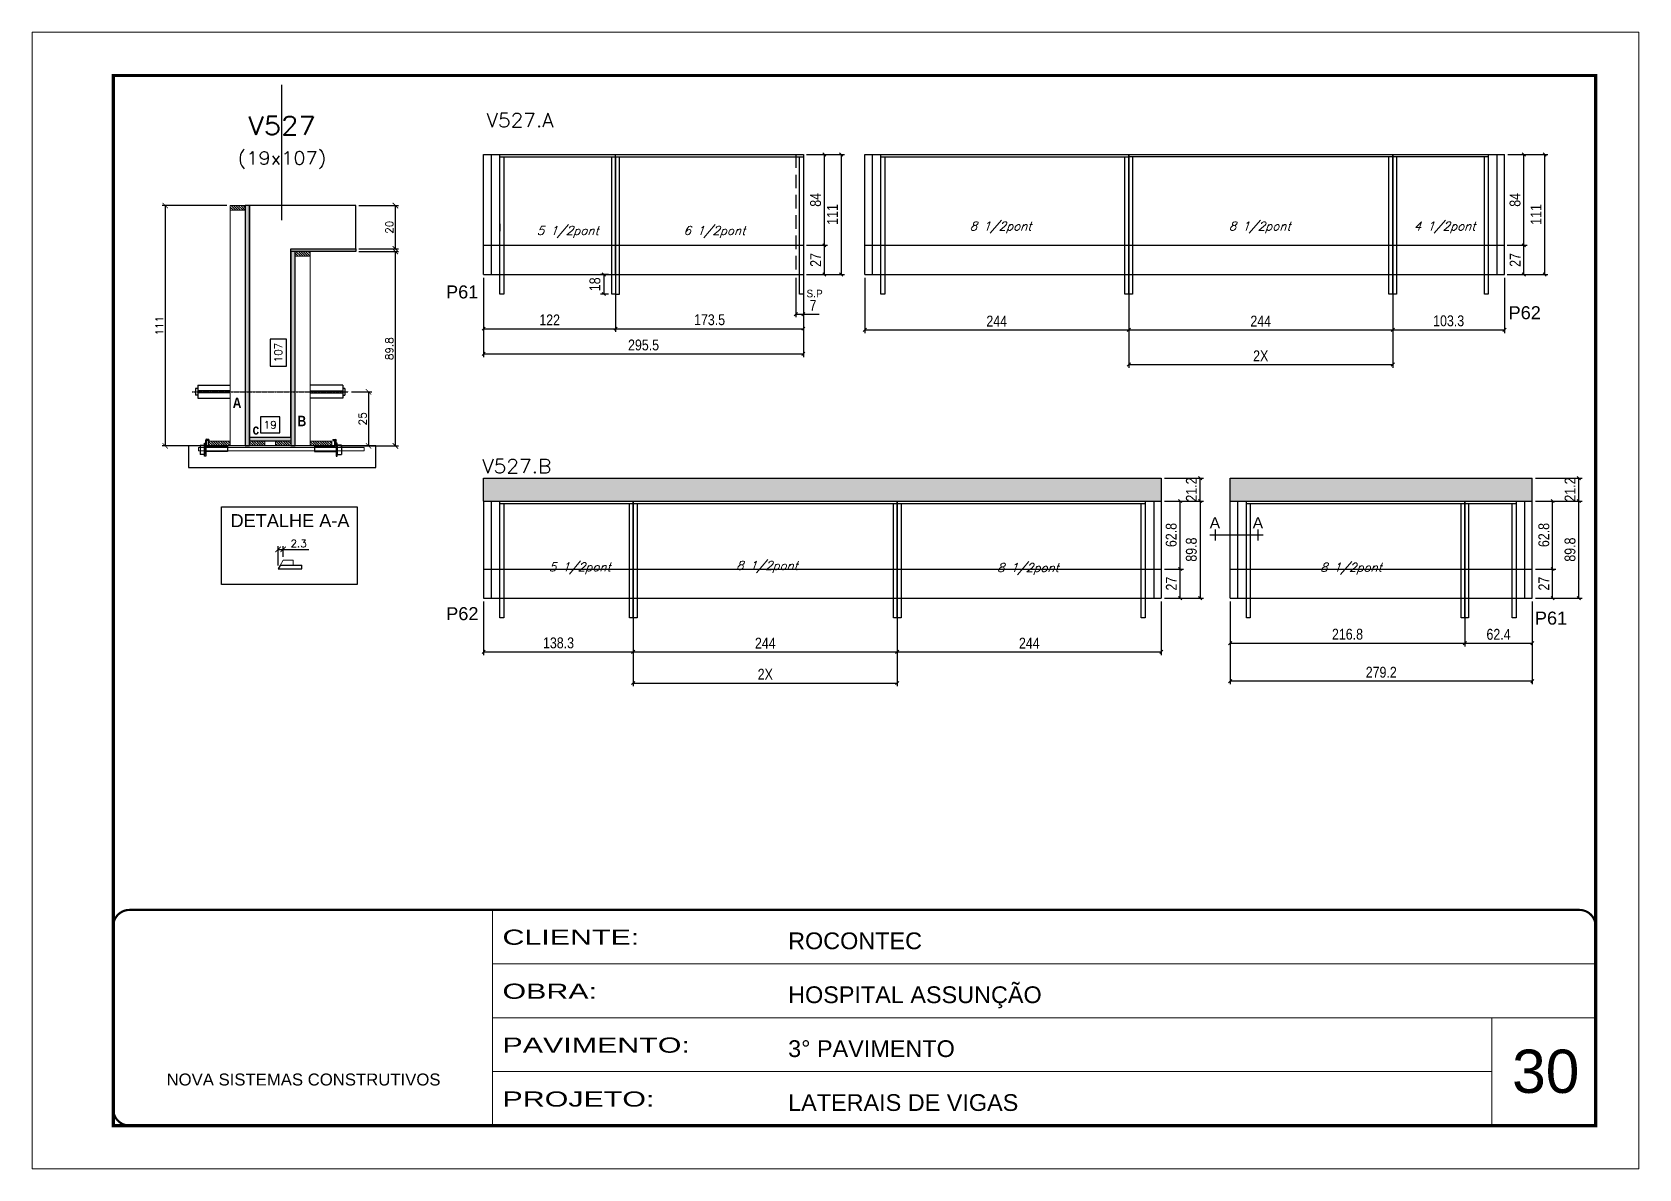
# Model space of a CAD drawing. Extents: x -21493 to -15213, y -12134 to 11887.
# Drawn here: x -19895 to -18410, y 2797 to 3847 of the extents above; entities that cross this region are included whole.
import ezdxf
from ezdxf.enums import TextEntityAlignment as Align

# ---------------------------------------------------------------- set-up
doc = ezdxf.new("R2010")
doc.units = 0
for name, pattern in [('CONTINUO', [0]), ('DASHED', [0.75, 0.5, -0.25]), ('HIDDEN', [0.375, 0.25, -0.125])]:
    doc.linetypes.add(name, pattern=pattern)
for name, color, linetype in [('5', 5, 'Continuous'), ('barrote', 251, 'Continuous'), ('COTA', 241, 'Continuous'), ('Cota Seção (2x)', 4, 'Continuous'), ('detalhes', 4, 'Continuous'), ('Painéis', 200, 'Continuous'), ('presilha', 1, 'Continuous'), ('SARR_2.2x7', 40, 'Continuous'), ('SARR_3.5x7', 81, 'Continuous'), ('TENSOR', 3, 'Continuous'), ('texto', 7, 'Continuous'), ('Texto de Titulo', 7, 'Continuous'), ('Texto Qtd Sarr', 242, 'Continuous')]:
    doc.layers.add(name, color=color, linetype=linetype)
for name, color, linetype, lineweight in [('CARIMBO', 255, 'Continuous', 9), ('CONCRETO', 251, 'Continuous', 25), ('Folhas', 255, 'Continuous', 9), ('Hachura', 251, 'Continuous', 9), ('Madeira', 126, 'Continuous', 18), ('Sarr 2.2x7', 40, 'Continuous', 9), ('SARRAFO DE PRESSAO', 251, 'DASHED', 9), ('SCO-___-LAJ', 2, 'Continuous', 0), ('Texto Seção', 7, 'Continuous', 15)]:
    doc.layers.add(name, color=color, linetype=linetype, lineweight=lineweight)
doc.styles.add('ARIAL', font='arial.ttf')
doc.styles.add('COTA TECNICA', font='techl___.ttf', dxfattribs={"height": 10})
doc.styles.add('REGUA-120', font='ROMANS.shx', dxfattribs={"height": 15})
doc.styles.add('Romans', font='romans.shx')
doc.styles.add('ROMAS860', font='ROMAS860.SHX')
doc.styles.get("Standard").update_dxf_attribs({"font": 'arial.ttf'})
doc.styles.add('TECNICA', font='techb___.ttf', dxfattribs={"height": 10})
doc.styles.add('Tecnologia', font='')
doc.styles.get('Tecnologia').set_extended_font_data('Forgotten Futurist')
doc.dimstyles.new('Cota Seção (2x)', dxfattribs={"dimtxt": 7, "dimasz": 5, "dimexe": 3, "dimexo": 3, "dimgap": 2, "dimtad": 3, "dimdec": 1, "dimlfac": 0.5, "dimzin": 12, "dimdsep": 46, "dimtxsty": 'Romans', "dimblk": 'ARCHTICK', "dimcen": 0, "dimclrd": 4, "dimclre": 4, "dimclrt": 1, "dimadec": 1, "dimazin": 3, "dimtfac": 1, "dimtdec": 1, "dimtmove": 0, "dimatfit": 3, "dimldrblk": 'OBLIQUE', "dimfxl": 1, "dimtolj": 1, "dimtzin": 12, "dimarcsym": 0})
doc.dimstyles.new('Cota Seção interna', dxfattribs={"dimtxt": 7, "dimasz": 6, "dimexe": 0.18, "dimexo": 2, "dimgap": -4, "dimtad": 3, "dimdec": 1, "dimlfac": 0.5, "dimzin": 12, "dimdsep": 46, "dimtxsty": 'Romans', "dimblk": 'ARCHTICK', "dimcen": 0.09, "dimse1": 1, "dimse2": 1, "dimsd1": 1, "dimsd2": 1, "dimclrd": 180, "dimclre": 5, "dimclrt": 1, "dimadec": 0, "dimazin": 3, "dimtfac": 1, "dimtdec": 1, "dimtofl": 0, "dimtmove": 0, "dimatfit": 3, "dimldrblk": 'ARCHTICK', "dimfxl": 1, "dimtolj": 1, "dimtzin": 0, "dimarcsym": 0})
doc.dimstyles.new('PAINEL', dxfattribs={"dimtxt": 10, "dimasz": 3, "dimexe": 3, "dimexo": 3, "dimgap": 3, "dimtad": 1, "dimdec": 1, "dimzin": 12, "dimdsep": 46, "dimtxsty": 'COTA TECNICA', "dimblk1": 'OBLIQUE', "dimblk2": 'OBLIQUE', "dimsah": 1, "dimcen": 0.9, "dimclrd": 4, "dimclre": 4, "dimclrt": 240, "dimadec": 1, "dimazin": 3, "dimtfac": 1, "dimtdec": 1, "dimtmove": 0, "dimatfit": 3, "dimfxl": 1, "dimtolj": 1, "dimtzin": 12, "dimarcsym": 0})

msp = doc.modelspace()

# ---------------------------------------------------------------- texts
at = {"layer": '5', "linetype": 'Continuous'}
for s, p in [('P61', (-19512.34, 3601.25)), ('P62', (-18530.33, 3582.05)), ('P62', (-19512.23, 3304.05)), ('P61', (-18506.01, 3299.95))]:
    msp.add_text(s, height=12, rotation=0.00004, dxfattribs=at).set_placement(p)
at = {"layer": '5', "color": 7, "linetype": 'Continuous'}
msp.add_text('DETALHE A-A', height=12, rotation=359.99996, dxfattribs=at).set_placement((-19711.52, 3390.02))
at = {"layer": 'CARIMBO', "style": 'ARIAL'}
msp.add_text('30', height=40, dxfattribs=at).set_placement((-18527.05, 2867.35))
at = {"layer": 'detalhes', "style": 'TECNICA'}
for s, p in [('A', (-19709.48, 3500.05)), ('B', (-19649.52, 3483.21)), ('c', (-19691.16, 3475.52))]:
    msp.add_text(s, height=9.6, rotation=360, dxfattribs=at).set_placement(p)
at = {"layer": 'detalhes', "color": 0, "linetype": 'Continuous', "style": 'ARIAL'}
for p in [(-18801.75, 3394.06), (-18761.99, 3394.06)]:
    msp.add_text('A', height=10.22, dxfattribs=at).set_placement(p, align=Align.MIDDLE_CENTER)
at = {"layer": 'texto', "color": 2, "char_height": 8, "attachment_point": 5, "style": 'Romans'}
for s, insert in [('{\\Q19;\\C256;5 1/2pont}', (-19399.84, 3662.66)), ('{\\Q19;\\C256;6 1/2pont}', (-19264.29, 3662.66)), ('{\\Q19;\\C256;8 1/2pont}', (-18999.79, 3666.74)), ('{\\Q19;\\C256;8 1/2pont}', (-18760.3, 3666.74)), ('{\\Q19;\\C256;4 1/2pont}', (-18589.44, 3666.74)), ('{\\Q19;\\C256;5 1/2pont}', (-19388.74, 3351.88)), ('{\\Q19;\\C256;8 1/2pont}', (-19215.69, 3353.23)), ('{\\Q19;\\C256;8 1/2pont}', (-18974.58, 3351.23)), ('{\\Q19;\\C256;8 1/2pont}', (-18675.97, 3351.53))]:
    msp.add_mtext(s, dxfattribs=dict(at, insert=insert))
at = {"layer": 'texto', "color": 4, "insert": (-19171.72, 3605.72), "char_height": 7, "attachment_point": 5, "style": 'ROMAS860'}
msp.add_mtext('S.P', dxfattribs=at)
at = {"layer": 'Texto Seção', "style": 'REGUA-120', "width": 1.05}
for s, p in [('V527.A', (-19474.94, 3759.48)), ('V527.B', (-19478.87, 3439.86))]:
    msp.add_text(s, height=13, dxfattribs=at).set_placement(p)

# ---------------------------------------------------------------- blocks, each defined once
blk = doc.blocks.new('titulo1')
at = {"layer": 'Defpoints', "color": 252, "linetype": 'HIDDEN', "ltscale": 2}
blk.add_line((0, 0), (0, 125), dxfattribs=at)
at = {"layer": 'Defpoints', "style": 'Romans', "oblique": 15}
blk.add_attdef('FOLHA', text='', height=10, dxfattribs=at).set_placement((0, 15.6), align=Align.MIDDLE_CENTER)
at = {"layer": 'Texto Qtd Sarr', "color": 3, "style": 'Romans', "oblique": 15}
for tag, height, p in [('TITULO', 17, (0, 71.4)), ('SEÇÃO', 12, (0, 41.5))]:
    blk.add_attdef(tag, text='', height=height, dxfattribs=at).set_placement(p, align=Align.MIDDLE_CENTER)
blk = doc.blocks.new('_ArchTick')
at = {"color": 0, "linetype": 'ByBlock', "const_width": 0.15}
blk.add_lwpolyline([(-0.5, -0.5), (0.5, 0.5)], dxfattribs=at)
blk = doc.blocks.new('*D1333')
at = {"layer": 'COTA', "color": 4, "lineweight": -2, "transparency": 16777216}
for p, q in [((-19592.9, 3644.6), (-19556.2, 3644.6)), ((-19559.2, 3465), (-19559.2, 3644.6)), ((-19610.5, 3465), (-19556.2, 3465))]:
    blk.add_line(p, q, dxfattribs=at)
at = {"layer": 'Defpoints', "color": 0, "transparency": 16777216}
for p in [(-19595.9, 3644.6), (-19559.2, 3644.6), (-19613.5, 3465)]:
    blk.add_point(p, dxfattribs=at)
at = {"layer": 'COTA', "color": 4, "lineweight": -2, "transparency": 16777216, "xscale": 5, "yscale": 5, "zscale": 5}
for p, rotation in [((-19559.2, 3644.6), 90), ((-19559.2, 3465), 270)]:
    blk.add_blockref('_ArchTick', p, dxfattribs=dict(at, rotation=rotation))
at = {"layer": 'COTA', "color": 1, "transparency": 16777216, "insert": (-19564.7, 3554.8), "char_height": 7, "attachment_point": 5, "rotation": 90, "style": 'Romans'}
blk.add_mtext('\\A1;89.8', dxfattribs=at)
blk = doc.blocks.new('_Oblique')
at = {"color": 0, "linetype": 'ByBlock', "lineweight": -2}
blk.add_line((-0.5, -0.5), (0.5, 0.5), dxfattribs=at)
blk = doc.blocks.new('*D1334')
at = {"layer": 'COTA', "color": 4, "lineweight": -2, "transparency": 16777216}
for p, q in [((-19592.9, 3687), (-19556.2, 3687)), ((-19559.2, 3647), (-19559.2, 3687)), ((-19592.9, 3647), (-19556.2, 3647))]:
    blk.add_line(p, q, dxfattribs=at)
at = {"layer": 'Defpoints', "color": 0, "transparency": 16777216}
for p in [(-19595.9, 3687), (-19559.2, 3687), (-19595.9, 3647)]:
    blk.add_point(p, dxfattribs=at)
at = {"layer": 'COTA', "color": 4, "lineweight": -2, "transparency": 16777216, "xscale": 5, "yscale": 5, "zscale": 5}
for p, rotation in [((-19559.2, 3687), 90), ((-19559.2, 3647), 270)]:
    blk.add_blockref('_ArchTick', p, dxfattribs=dict(at, rotation=rotation))
at = {"layer": 'COTA', "color": 1, "transparency": 16777216, "insert": (-19564.7, 3667), "char_height": 7, "attachment_point": 5, "rotation": 90, "style": 'Romans'}
blk.add_mtext('\\A1;20', dxfattribs=at)
blk = doc.blocks.new('*D1335')
at = {"layer": 'Cota Seção (2x)', "color": 180, "lineweight": -2, "transparency": 16777216}
for p, q in [((-19659.9, 3563.7), (-19674.9, 3563.7)), ((-19674.9, 3563.7), (-19674.9, 3538.7)), ((-19659.9, 3538.7), (-19659.9, 3563.7)), ((-19674.9, 3538.7), (-19659.9, 3538.7))]:
    blk.add_line(p, q, dxfattribs=at)
at = {"layer": 'Defpoints', "color": 0, "transparency": 16777216}
for p in [(-19655.9, 3687), (-19655.9, 3687), (-19655.9, 3473)]:
    blk.add_point(p, dxfattribs=at)
at = {"layer": 'Cota Seção (2x)', "color": 1, "transparency": 16777216, "insert": (-19667.4, 3551.2), "char_height": 7, "attachment_point": 5, "rotation": 90, "style": 'Romans'}
blk.add_mtext('\\A1;107', dxfattribs=at)
blk = doc.blocks.new('PRESILHA METÁLICA 1')
at = {"layer": 'presilha'}
for p, q in [((0, 13), (6, 13)), ((0, 13), (0, 0)), ((6, 0), (0, 0)), ((6, 15.5), (7.5, 15.5)), ((6, -2.5), (6, 15.5)), ((6, 13), (6, 0)), ((7.5, 10.6), (7.5, 19.9)), ((7.5, 15.5), (7.5, -2.5)), ((37.5, 4.1), (7.5, 4.1)), ((12, 21), (8.6, 21)), ((9, 11.6), (9, 18.9)), ((12, 19.5), (9.6, 19.5)), ((37.5, 11), (9.6, 11)), ((12, 21), (12, 19.5)), ((37.5, 11), (37.5, 4.1)), ((7.5, -2.5), (6, -2.5))]:
    blk.add_line(p, q, dxfattribs=at)
for centre, radius, start, end in [((8.6, 19.9), 1.14, 90, 180), ((9.6, 18.9), 0.57, 90, 180), ((9.6, 11.6), 0.57, 180, 270)]:
    blk.add_arc(centre, radius, start, end, dxfattribs=at)
blk = doc.blocks.new('*D1336')
at = {"layer": 'Cota Seção (2x)', "color": 180, "lineweight": -2, "transparency": 16777216}
for p, q in [((-19665.9, 3492), (-19683.9, 3492)), ((-19683.9, 3492), (-19683.9, 3477)), ((-19665.9, 3477), (-19665.9, 3492)), ((-19683.9, 3477), (-19665.9, 3477))]:
    blk.add_line(p, q, dxfattribs=at)
at = {"layer": 'Defpoints', "color": 0, "transparency": 16777216}
for p in [(-19693.9, 3465), (-19655.9, 3473), (-19655.9, 3465)]:
    blk.add_point(p, dxfattribs=at)
at = {"layer": 'Cota Seção (2x)', "color": 1, "transparency": 16777216, "insert": (-19674.9, 3484.5), "char_height": 7, "attachment_point": 5, "style": 'Romans'}
blk.add_mtext('\\A1;19', dxfattribs=at)
blk = doc.blocks.new('*D1337')
at = {"layer": 'COTA', "color": 4, "lineweight": -2, "transparency": 16777216}
for p, q in [((-19714.9, 3687), (-19774.8, 3687)), ((-19771.8, 3687), (-19771.8, 3465)), ((-19714.9, 3465), (-19774.8, 3465))]:
    blk.add_line(p, q, dxfattribs=at)
at = {"layer": 'Defpoints', "color": 0, "transparency": 16777216}
for p in [(-19711.9, 3687), (-19771.8, 3465), (-19711.9, 3465)]:
    blk.add_point(p, dxfattribs=at)
at = {"layer": 'COTA', "color": 4, "lineweight": -2, "transparency": 16777216, "xscale": 5, "yscale": 5, "zscale": 5}
for p, rotation in [((-19771.8, 3687), 90), ((-19771.8, 3465), 270)]:
    blk.add_blockref('_ArchTick', p, dxfattribs=dict(at, rotation=rotation))
at = {"layer": 'COTA', "color": 1, "transparency": 16777216, "insert": (-19777.3, 3576), "char_height": 7, "attachment_point": 5, "rotation": 90, "style": 'Romans'}
blk.add_mtext('\\A1;111', dxfattribs=at)
blk = doc.blocks.new('*D1338')
at = {"layer": 'COTA', "color": 4, "lineweight": -2, "transparency": 16777216}
for p, q in [((-19599.6, 3515), (-19581, 3515)), ((-19584, 3515), (-19584, 3465)), ((-19599.6, 3465), (-19581, 3465))]:
    blk.add_line(p, q, dxfattribs=at)
at = {"layer": 'Defpoints', "color": 0, "transparency": 16777216}
for p in [(-19602.6, 3515), (-19602.6, 3465), (-19584, 3465)]:
    blk.add_point(p, dxfattribs=at)
at = {"layer": 'COTA', "color": 4, "lineweight": -2, "transparency": 16777216, "xscale": 5, "yscale": 5, "zscale": 5}
for p, rotation in [((-19584, 3515), 90), ((-19584, 3465), 270)]:
    blk.add_blockref('_ArchTick', p, dxfattribs=dict(at, rotation=rotation))
at = {"layer": 'COTA', "color": 1, "transparency": 16777216, "insert": (-19589.5, 3490), "char_height": 7, "attachment_point": 5, "rotation": 90, "style": 'Romans'}
blk.add_mtext('\\A1;25', dxfattribs=at)
blk = doc.blocks.new('*D1351')
at = {"layer": 'COTA', "color": 4, "lineweight": -2, "ltscale": 25, "transparency": 16777216}
for p, q in [((-19125.4, 3620.3), (-19125.4, 3569.3)), ((-18881.4, 3620.3), (-18881.4, 3569.3)), ((-19125.4, 3572.3), (-18881.4, 3572.3))]:
    blk.add_line(p, q, dxfattribs=at)
at = {"layer": 'Defpoints', "color": 0, "ltscale": 25, "transparency": 16777216}
for p in [(-19125.4, 3623.3), (-18881.4, 3623.3), (-18881.4, 3572.3)]:
    blk.add_point(p, dxfattribs=at)
at = {"layer": 'COTA', "color": 4, "lineweight": -2, "ltscale": 25, "transparency": 16777216, "xscale": 3, "yscale": 3, "zscale": 3, "rotation": 180}
blk.add_blockref('_Oblique', (-19125.4, 3572.3), dxfattribs=at)
at = {"layer": 'COTA', "color": 4, "lineweight": -2, "ltscale": 25, "transparency": 16777216, "xscale": 3, "yscale": 3, "zscale": 3}
blk.add_blockref('_Oblique', (-18881.4, 3572.3), dxfattribs=at)
at = {"layer": 'COTA', "color": 240, "ltscale": 25, "transparency": 16777216, "insert": (-19003.4, 3580.3), "char_height": 10, "attachment_point": 5, "style": 'COTA TECNICA'}
blk.add_mtext('\\A1;244', dxfattribs=at)
blk = doc.blocks.new('*D1352')
at = {"layer": 'COTA', "color": 4, "lineweight": -2, "ltscale": 25, "transparency": 16777216}
for p, q in [((-18881.4, 3620.3), (-18881.4, 3569.3)), ((-18637.4, 3620.3), (-18637.4, 3569.3)), ((-18881.4, 3572.3), (-18637.4, 3572.3))]:
    blk.add_line(p, q, dxfattribs=at)
at = {"layer": 'Defpoints', "color": 0, "ltscale": 25, "transparency": 16777216}
for p in [(-18881.4, 3623.3), (-18637.4, 3623.3), (-18637.4, 3572.3)]:
    blk.add_point(p, dxfattribs=at)
at = {"layer": 'COTA', "color": 4, "lineweight": -2, "ltscale": 25, "transparency": 16777216, "xscale": 3, "yscale": 3, "zscale": 3, "rotation": 180}
blk.add_blockref('_Oblique', (-18881.4, 3572.3), dxfattribs=at)
at = {"layer": 'COTA', "color": 4, "lineweight": -2, "ltscale": 25, "transparency": 16777216, "xscale": 3, "yscale": 3, "zscale": 3}
blk.add_blockref('_Oblique', (-18637.4, 3572.3), dxfattribs=at)
at = {"layer": 'COTA', "color": 240, "ltscale": 25, "transparency": 16777216, "insert": (-18759.4, 3580.3), "char_height": 10, "attachment_point": 5, "style": 'COTA TECNICA'}
blk.add_mtext('\\A1;244', dxfattribs=at)
blk = doc.blocks.new('*D1734')
at = {"layer": 'COTA', "color": 4, "lineweight": -2, "ltscale": 25, "transparency": 16777216}
for p, q in [((-18531.1, 3734.3), (-18494, 3734.3)), ((-18497, 3734.3), (-18497, 3623.3)), ((-18531.1, 3623.3), (-18494, 3623.3))]:
    blk.add_line(p, q, dxfattribs=at)
at = {"layer": 'Defpoints', "color": 0, "ltscale": 25, "transparency": 16777216}
for p in [(-18534.1, 3734.3), (-18534.1, 3623.3), (-18497, 3623.3)]:
    blk.add_point(p, dxfattribs=at)
at = {"layer": 'COTA', "color": 4, "lineweight": -2, "ltscale": 25, "transparency": 16777216, "xscale": 3, "yscale": 3, "zscale": 3}
for p, rotation in [((-18497, 3734.3), 90), ((-18497, 3623.3), 270)]:
    blk.add_blockref('_Oblique', p, dxfattribs=dict(at, rotation=rotation))
at = {"layer": 'COTA', "color": 240, "ltscale": 25, "transparency": 16777216, "insert": (-18505, 3678.8), "char_height": 10, "attachment_point": 5, "rotation": 90, "style": 'COTA TECNICA'}
blk.add_mtext('\\A1;111', dxfattribs=at)
blk = doc.blocks.new('*D1353')
at = {"layer": 'COTA', "color": 4, "lineweight": -2, "ltscale": 25, "transparency": 16777216}
for p, q in [((-18881.4, 3620.3), (-18881.4, 3537.2)), ((-18637.4, 3620.3), (-18637.4, 3537.2)), ((-18881.4, 3540.2), (-18637.4, 3540.2))]:
    blk.add_line(p, q, dxfattribs=at)
at = {"layer": 'Defpoints', "color": 0, "ltscale": 25, "transparency": 16777216}
for p in [(-18881.4, 3623.3), (-18637.4, 3623.3), (-18637.4, 3540.2)]:
    blk.add_point(p, dxfattribs=at)
at = {"layer": 'COTA', "color": 4, "lineweight": -2, "ltscale": 25, "transparency": 16777216, "xscale": 3, "yscale": 3, "zscale": 3, "rotation": 180}
blk.add_blockref('_Oblique', (-18881.4, 3540.2), dxfattribs=at)
at = {"layer": 'COTA', "color": 4, "lineweight": -2, "ltscale": 25, "transparency": 16777216, "xscale": 3, "yscale": 3, "zscale": 3}
blk.add_blockref('_Oblique', (-18637.4, 3540.2), dxfattribs=at)
at = {"layer": 'COTA', "color": 240, "ltscale": 25, "transparency": 16777216, "insert": (-18759.4, 3548.2), "char_height": 10, "attachment_point": 5, "style": 'COTA TECNICA'}
blk.add_mtext('\\A1;2X', dxfattribs=at)
blk = doc.blocks.new('*D1354')
at = {"layer": 'COTA', "color": 4, "lineweight": -2, "ltscale": 25, "transparency": 16777216}
for p, q in [((-18637.4, 3620.3), (-18637.4, 3569.3)), ((-18534.1, 3620.3), (-18534.1, 3569.3)), ((-18637.4, 3572.3), (-18534.1, 3572.3))]:
    blk.add_line(p, q, dxfattribs=at)
at = {"layer": 'Defpoints', "color": 0, "ltscale": 25, "transparency": 16777216}
for p in [(-18637.4, 3623.3), (-18534.1, 3623.3), (-18534.1, 3572.3)]:
    blk.add_point(p, dxfattribs=at)
at = {"layer": 'COTA', "color": 4, "lineweight": -2, "ltscale": 25, "transparency": 16777216, "xscale": 3, "yscale": 3, "zscale": 3, "rotation": 180}
blk.add_blockref('_Oblique', (-18637.4, 3572.3), dxfattribs=at)
at = {"layer": 'COTA', "color": 4, "lineweight": -2, "ltscale": 25, "transparency": 16777216, "xscale": 3, "yscale": 3, "zscale": 3}
blk.add_blockref('_Oblique', (-18534.1, 3572.3), dxfattribs=at)
at = {"layer": 'COTA', "color": 240, "ltscale": 25, "transparency": 16777216, "insert": (-18585.7, 3580.5), "char_height": 10, "attachment_point": 5, "style": 'COTA TECNICA'}
blk.add_mtext('\\A1;103.3', dxfattribs=at)
blk = doc.blocks.new('*D1735')
at = {"layer": 'COTA', "color": 4, "lineweight": -2, "ltscale": 25, "transparency": 16777216}
for p, q in [((-19179.1, 3734.3), (-19144.1, 3734.3)), ((-19147.1, 3734.3), (-19147.1, 3623.3)), ((-19179.1, 3623.3), (-19144.1, 3623.3))]:
    blk.add_line(p, q, dxfattribs=at)
at = {"layer": 'Defpoints', "color": 0, "ltscale": 25, "transparency": 16777216}
for p in [(-19182.1, 3734.3), (-19182.1, 3623.3), (-19147.1, 3623.3)]:
    blk.add_point(p, dxfattribs=at)
at = {"layer": 'COTA', "color": 4, "lineweight": -2, "ltscale": 25, "transparency": 16777216, "xscale": 3, "yscale": 3, "zscale": 3}
for p, rotation in [((-19147.1, 3734.3), 90), ((-19147.1, 3623.3), 270)]:
    blk.add_blockref('_Oblique', p, dxfattribs=dict(at, rotation=rotation))
at = {"layer": 'COTA', "color": 240, "ltscale": 25, "transparency": 16777216, "insert": (-19155.2, 3678.8), "char_height": 10, "attachment_point": 5, "rotation": 90, "style": 'COTA TECNICA'}
blk.add_mtext('\\A1;111', dxfattribs=at)
blk = doc.blocks.new('*D1355')
at = {"layer": 'COTA', "color": 4, "lineweight": -2, "ltscale": 25, "transparency": 16777216}
for p, q in [((-19477.6, 3620.3), (-19477.6, 3547.1)), ((-19182.1, 3620.3), (-19182.1, 3547.1)), ((-19477.6, 3550.1), (-19182.1, 3550.1))]:
    blk.add_line(p, q, dxfattribs=at)
at = {"layer": 'Defpoints', "color": 0, "ltscale": 25, "transparency": 16777216}
for p in [(-19477.6, 3623.3), (-19182.1, 3623.3), (-19182.1, 3550.1)]:
    blk.add_point(p, dxfattribs=at)
at = {"layer": 'COTA', "color": 4, "lineweight": -2, "ltscale": 25, "transparency": 16777216, "xscale": 3, "yscale": 3, "zscale": 3, "rotation": 180}
blk.add_blockref('_Oblique', (-19477.6, 3550.1), dxfattribs=at)
at = {"layer": 'COTA', "color": 4, "lineweight": -2, "ltscale": 25, "transparency": 16777216, "xscale": 3, "yscale": 3, "zscale": 3}
blk.add_blockref('_Oblique', (-19182.1, 3550.1), dxfattribs=at)
at = {"layer": 'COTA', "color": 240, "ltscale": 25, "transparency": 16777216, "insert": (-19329.8, 3558.2), "char_height": 10, "attachment_point": 5, "style": 'COTA TECNICA'}
blk.add_mtext('\\A1;295.5', dxfattribs=at)
blk = doc.blocks.new('*D1356')
at = {"layer": 'COTA', "color": 4, "lineweight": -2, "ltscale": 25, "transparency": 16777216}
for p, q in [((-19477.6, 3620.3), (-19477.6, 3570.3)), ((-19355.6, 3620.3), (-19355.6, 3570.3)), ((-19477.6, 3573.3), (-19355.6, 3573.3))]:
    blk.add_line(p, q, dxfattribs=at)
at = {"layer": 'Defpoints', "color": 0, "ltscale": 25, "transparency": 16777216}
for p in [(-19477.6, 3623.3), (-19355.6, 3623.3), (-19355.6, 3573.3)]:
    blk.add_point(p, dxfattribs=at)
at = {"layer": 'COTA', "color": 4, "lineweight": -2, "ltscale": 25, "transparency": 16777216, "xscale": 3, "yscale": 3, "zscale": 3, "rotation": 180}
blk.add_blockref('_Oblique', (-19477.6, 3573.3), dxfattribs=at)
at = {"layer": 'COTA', "color": 4, "lineweight": -2, "ltscale": 25, "transparency": 16777216, "xscale": 3, "yscale": 3, "zscale": 3}
blk.add_blockref('_Oblique', (-19355.6, 3573.3), dxfattribs=at)
at = {"layer": 'COTA', "color": 240, "ltscale": 25, "transparency": 16777216, "insert": (-19416.6, 3581.4), "char_height": 10, "attachment_point": 5, "style": 'COTA TECNICA'}
blk.add_mtext('\\A1;122', dxfattribs=at)
blk = doc.blocks.new('*D1357')
at = {"layer": 'COTA', "color": 4, "lineweight": -2, "ltscale": 25, "transparency": 16777216}
for p, q in [((-19355.6, 3620.3), (-19355.6, 3570.3)), ((-19182.1, 3620.3), (-19182.1, 3570.3)), ((-19355.6, 3573.3), (-19182.1, 3573.3))]:
    blk.add_line(p, q, dxfattribs=at)
at = {"layer": 'Defpoints', "color": 0, "ltscale": 25, "transparency": 16777216}
for p in [(-19355.6, 3623.3), (-19182.1, 3623.3), (-19182.1, 3573.3)]:
    blk.add_point(p, dxfattribs=at)
at = {"layer": 'COTA', "color": 4, "lineweight": -2, "ltscale": 25, "transparency": 16777216, "xscale": 3, "yscale": 3, "zscale": 3, "rotation": 180}
blk.add_blockref('_Oblique', (-19355.6, 3573.3), dxfattribs=at)
at = {"layer": 'COTA', "color": 4, "lineweight": -2, "ltscale": 25, "transparency": 16777216, "xscale": 3, "yscale": 3, "zscale": 3}
blk.add_blockref('_Oblique', (-19182.1, 3573.3), dxfattribs=at)
at = {"layer": 'COTA', "color": 240, "ltscale": 25, "transparency": 16777216, "insert": (-19268.8, 3581.5), "char_height": 10, "attachment_point": 5, "style": 'COTA TECNICA'}
blk.add_mtext('\\A1;173.5', dxfattribs=at)
blk = doc.blocks.new('*D1358')
at = {"layer": 'COTA', "color": 4, "lineweight": -2, "ltscale": 25, "transparency": 16777216}
for p, q in [((-19477.6, 3321.3), (-19477.6, 3271.7)), ((-19339.3, 3321.3), (-19339.3, 3271.7)), ((-19477.6, 3274.7), (-19339.3, 3274.7))]:
    blk.add_line(p, q, dxfattribs=at)
at = {"layer": 'Defpoints', "color": 0, "ltscale": 25, "transparency": 16777216}
for p in [(-19477.6, 3324.3), (-19339.3, 3324.3), (-19339.3, 3274.7)]:
    blk.add_point(p, dxfattribs=at)
at = {"layer": 'COTA', "color": 4, "lineweight": -2, "ltscale": 25, "transparency": 16777216, "xscale": 3, "yscale": 3, "zscale": 3, "rotation": 180}
blk.add_blockref('_Oblique', (-19477.6, 3274.7), dxfattribs=at)
at = {"layer": 'COTA', "color": 4, "lineweight": -2, "ltscale": 25, "transparency": 16777216, "xscale": 3, "yscale": 3, "zscale": 3}
blk.add_blockref('_Oblique', (-19339.3, 3274.7), dxfattribs=at)
at = {"layer": 'COTA', "color": 240, "ltscale": 25, "transparency": 16777216, "insert": (-19408.4, 3283), "char_height": 10, "attachment_point": 5, "style": 'COTA TECNICA'}
blk.add_mtext('\\A1;138.3', dxfattribs=at)
blk = doc.blocks.new('*D1359')
at = {"layer": 'COTA', "color": 4, "lineweight": -2, "ltscale": 25, "transparency": 16777216}
for p, q in [((-19339.3, 3321.3), (-19339.3, 3271.7)), ((-19095.3, 3321.3), (-19095.3, 3271.7)), ((-19339.3, 3274.7), (-19095.3, 3274.7))]:
    blk.add_line(p, q, dxfattribs=at)
at = {"layer": 'Defpoints', "color": 0, "ltscale": 25, "transparency": 16777216}
for p in [(-19339.3, 3324.3), (-19095.3, 3324.3), (-19095.3, 3274.7)]:
    blk.add_point(p, dxfattribs=at)
at = {"layer": 'COTA', "color": 4, "lineweight": -2, "ltscale": 25, "transparency": 16777216, "xscale": 3, "yscale": 3, "zscale": 3, "rotation": 180}
blk.add_blockref('_Oblique', (-19339.3, 3274.7), dxfattribs=at)
at = {"layer": 'COTA', "color": 4, "lineweight": -2, "ltscale": 25, "transparency": 16777216, "xscale": 3, "yscale": 3, "zscale": 3}
blk.add_blockref('_Oblique', (-19095.3, 3274.7), dxfattribs=at)
at = {"layer": 'COTA', "color": 240, "ltscale": 25, "transparency": 16777216, "insert": (-19217.3, 3282.8), "char_height": 10, "attachment_point": 5, "style": 'COTA TECNICA'}
blk.add_mtext('\\A1;244', dxfattribs=at)
blk = doc.blocks.new('*D1360')
at = {"layer": 'COTA', "color": 4, "lineweight": -2, "ltscale": 25, "transparency": 16777216}
for p, q in [((-19095.3, 3321.3), (-19095.3, 3271.7)), ((-18851.3, 3321.3), (-18851.3, 3271.7)), ((-19095.3, 3274.7), (-18851.3, 3274.7))]:
    blk.add_line(p, q, dxfattribs=at)
at = {"layer": 'Defpoints', "color": 0, "ltscale": 25, "transparency": 16777216}
for p in [(-19095.3, 3324.3), (-18851.3, 3324.3), (-18851.3, 3274.7)]:
    blk.add_point(p, dxfattribs=at)
at = {"layer": 'COTA', "color": 4, "lineweight": -2, "ltscale": 25, "transparency": 16777216, "xscale": 3, "yscale": 3, "zscale": 3, "rotation": 180}
blk.add_blockref('_Oblique', (-19095.3, 3274.7), dxfattribs=at)
at = {"layer": 'COTA', "color": 4, "lineweight": -2, "ltscale": 25, "transparency": 16777216, "xscale": 3, "yscale": 3, "zscale": 3}
blk.add_blockref('_Oblique', (-18851.3, 3274.7), dxfattribs=at)
at = {"layer": 'COTA', "color": 240, "ltscale": 25, "transparency": 16777216, "insert": (-18973.3, 3282.8), "char_height": 10, "attachment_point": 5, "style": 'COTA TECNICA'}
blk.add_mtext('\\A1;244', dxfattribs=at)
blk = doc.blocks.new('*D1361')
at = {"layer": 'COTA', "color": 4, "lineweight": -2, "ltscale": 25, "transparency": 16777216}
for p, q in [((-18787.6, 3321.3), (-18787.6, 3279.8)), ((-18570.8, 3321.3), (-18570.8, 3279.8)), ((-18787.6, 3282.8), (-18570.8, 3282.8))]:
    blk.add_line(p, q, dxfattribs=at)
at = {"layer": 'Defpoints', "color": 0, "ltscale": 25, "transparency": 16777216}
for p in [(-18787.6, 3324.3), (-18570.8, 3324.3), (-18570.8, 3282.8)]:
    blk.add_point(p, dxfattribs=at)
at = {"layer": 'COTA', "color": 4, "lineweight": -2, "ltscale": 25, "transparency": 16777216, "xscale": 3, "yscale": 3, "zscale": 3, "rotation": 180}
blk.add_blockref('_Oblique', (-18787.6, 3282.8), dxfattribs=at)
at = {"layer": 'COTA', "color": 4, "lineweight": -2, "ltscale": 25, "transparency": 16777216, "xscale": 3, "yscale": 3, "zscale": 3}
blk.add_blockref('_Oblique', (-18570.8, 3282.8), dxfattribs=at)
at = {"layer": 'COTA', "color": 240, "ltscale": 25, "transparency": 16777216, "insert": (-18679.2, 3291), "char_height": 10, "attachment_point": 5, "style": 'COTA TECNICA'}
blk.add_mtext('\\A1;216.8', dxfattribs=at)
blk = doc.blocks.new('*D1362')
at = {"layer": 'COTA', "color": 4, "lineweight": -2, "ltscale": 25, "transparency": 16777216}
for p, q in [((-19339.3, 3321.3), (-19339.3, 3243)), ((-19095.3, 3321.3), (-19095.3, 3243)), ((-19339.3, 3246), (-19095.3, 3246))]:
    blk.add_line(p, q, dxfattribs=at)
at = {"layer": 'Defpoints', "color": 0, "ltscale": 25, "transparency": 16777216}
for p in [(-19339.3, 3324.3), (-19095.3, 3324.3), (-19095.3, 3246)]:
    blk.add_point(p, dxfattribs=at)
at = {"layer": 'COTA', "color": 4, "lineweight": -2, "ltscale": 25, "transparency": 16777216, "xscale": 3, "yscale": 3, "zscale": 3, "rotation": 180}
blk.add_blockref('_Oblique', (-19339.3, 3246), dxfattribs=at)
at = {"layer": 'COTA', "color": 4, "lineweight": -2, "ltscale": 25, "transparency": 16777216, "xscale": 3, "yscale": 3, "zscale": 3}
blk.add_blockref('_Oblique', (-19095.3, 3246), dxfattribs=at)
at = {"layer": 'COTA', "color": 240, "ltscale": 25, "transparency": 16777216, "insert": (-19217.3, 3254.1), "char_height": 10, "attachment_point": 5, "style": 'COTA TECNICA'}
blk.add_mtext('\\A1;2X', dxfattribs=at)
blk = doc.blocks.new('*D1736')
at = {"layer": 'COTA', "color": 4, "lineweight": -2, "ltscale": 25, "transparency": 16777216}
for p, q in [((-18505.4, 3414.1), (-18462.4, 3414.1)), ((-18465.4, 3324.3), (-18465.4, 3414.1)), ((-18505.4, 3324.3), (-18462.4, 3324.3))]:
    blk.add_line(p, q, dxfattribs=at)
at = {"layer": 'Defpoints', "color": 0, "ltscale": 25, "transparency": 16777216}
for p in [(-18508.4, 3414.1), (-18465.4, 3414.1), (-18508.4, 3324.3)]:
    blk.add_point(p, dxfattribs=at)
at = {"layer": 'COTA', "color": 4, "lineweight": -2, "ltscale": 25, "transparency": 16777216, "xscale": 3, "yscale": 3, "zscale": 3}
for p, rotation in [((-18465.4, 3414.1), 90), ((-18465.4, 3324.3), 270)]:
    blk.add_blockref('_Oblique', p, dxfattribs=dict(at, rotation=rotation))
at = {"layer": 'COTA', "color": 240, "ltscale": 25, "transparency": 16777216, "insert": (-18473.5, 3369.2), "char_height": 10, "attachment_point": 5, "rotation": 90, "style": 'COTA TECNICA'}
blk.add_mtext('\\A1;89.8', dxfattribs=at)
blk = doc.blocks.new('*D1737')
at = {"layer": 'COTA', "color": 4, "lineweight": -2, "ltscale": 25, "transparency": 16777216}
for p, q in [((-18505.4, 3435.3), (-18462.4, 3435.3)), ((-18465.4, 3414.1), (-18465.4, 3435.3)), ((-18505.4, 3414.1), (-18462.4, 3414.1))]:
    blk.add_line(p, q, dxfattribs=at)
at = {"layer": 'Defpoints', "color": 0, "ltscale": 25, "transparency": 16777216}
for p in [(-18508.4, 3435.3), (-18465.4, 3435.3), (-18508.4, 3414.1)]:
    blk.add_point(p, dxfattribs=at)
at = {"layer": 'COTA', "color": 4, "lineweight": -2, "ltscale": 25, "transparency": 16777216, "xscale": 3, "yscale": 3, "zscale": 3}
for p, rotation in [((-18465.4, 3435.3), 90), ((-18465.4, 3414.1), 270)]:
    blk.add_blockref('_Oblique', p, dxfattribs=dict(at, rotation=rotation))
at = {"layer": 'COTA', "color": 240, "ltscale": 25, "transparency": 16777216, "insert": (-18473.5, 3424.7), "char_height": 10, "attachment_point": 5, "rotation": 90, "style": 'COTA TECNICA'}
blk.add_mtext('\\A1;21.2', dxfattribs=at)
blk = doc.blocks.new('*D1738')
at = {"layer": 'COTA', "color": 4, "lineweight": -2, "ltscale": 25, "transparency": 16777216}
for p, q in [((-18848.3, 3414.1), (-18812.4, 3414.1)), ((-18815.4, 3414.1), (-18815.4, 3324.3)), ((-18848.3, 3324.3), (-18812.4, 3324.3))]:
    blk.add_line(p, q, dxfattribs=at)
at = {"layer": 'Defpoints', "color": 0, "ltscale": 25, "transparency": 16777216}
for p in [(-18851.3, 3414.1), (-18851.3, 3324.3), (-18815.4, 3324.3)]:
    blk.add_point(p, dxfattribs=at)
at = {"layer": 'COTA', "color": 4, "lineweight": -2, "ltscale": 25, "transparency": 16777216, "xscale": 3, "yscale": 3, "zscale": 3}
for p, rotation in [((-18815.4, 3414.1), 90), ((-18815.4, 3324.3), 270)]:
    blk.add_blockref('_Oblique', p, dxfattribs=dict(at, rotation=rotation))
at = {"layer": 'COTA', "color": 240, "ltscale": 25, "transparency": 16777216, "insert": (-18823.5, 3369.2), "char_height": 10, "attachment_point": 5, "rotation": 90, "style": 'COTA TECNICA'}
blk.add_mtext('\\A1;89.8', dxfattribs=at)
blk = doc.blocks.new('*D1739')
at = {"layer": 'COTA', "color": 4, "lineweight": -2, "ltscale": 25, "transparency": 16777216}
for p, q in [((-18848.3, 3435.3), (-18812.4, 3435.3)), ((-18815.4, 3414.1), (-18815.4, 3435.3)), ((-18848.3, 3414.1), (-18812.4, 3414.1))]:
    blk.add_line(p, q, dxfattribs=at)
at = {"layer": 'Defpoints', "color": 0, "ltscale": 25, "transparency": 16777216}
for p in [(-18851.3, 3435.3), (-18815.4, 3435.3), (-18851.3, 3414.1)]:
    blk.add_point(p, dxfattribs=at)
at = {"layer": 'COTA', "color": 4, "lineweight": -2, "ltscale": 25, "transparency": 16777216, "xscale": 3, "yscale": 3, "zscale": 3}
for p, rotation in [((-18815.4, 3435.3), 90), ((-18815.4, 3414.1), 270)]:
    blk.add_blockref('_Oblique', p, dxfattribs=dict(at, rotation=rotation))
at = {"layer": 'COTA', "color": 240, "ltscale": 25, "transparency": 16777216, "insert": (-18823.5, 3424.7), "char_height": 10, "attachment_point": 5, "rotation": 90, "style": 'COTA TECNICA'}
blk.add_mtext('\\A1;21.2', dxfattribs=at)
blk = doc.blocks.new('*D1740')
at = {"layer": 'COTA', "color": 4, "lineweight": -2, "ltscale": 25, "transparency": 16777216}
for p, q in [((-19189.1, 3620.3), (-19189.1, 3583.8)), ((-19182.1, 3620.3), (-19182.1, 3583.8)), ((-19189.1, 3586.8), (-19182.1, 3586.8)), ((-19182.1, 3586.8), (-19167.4, 3586.8))]:
    blk.add_line(p, q, dxfattribs=at)
at = {"layer": 'Defpoints', "color": 0, "ltscale": 25, "transparency": 16777216}
for p in [(-19189.1, 3623.3), (-19182.1, 3623.3), (-19182.1, 3586.8)]:
    blk.add_point(p, dxfattribs=at)
at = {"layer": 'COTA', "color": 4, "lineweight": -2, "ltscale": 25, "transparency": 16777216, "xscale": 3, "yscale": 3, "zscale": 3, "rotation": 180}
blk.add_blockref('_Oblique', (-19189.1, 3586.8), dxfattribs=at)
at = {"layer": 'COTA', "color": 4, "lineweight": -2, "ltscale": 25, "transparency": 16777216, "xscale": 3, "yscale": 3, "zscale": 3}
blk.add_blockref('_Oblique', (-19182.1, 3586.8), dxfattribs=at)
at = {"layer": 'COTA', "color": 240, "ltscale": 25, "transparency": 16777216, "insert": (-19173.2, 3594.8), "char_height": 10, "attachment_point": 5, "style": 'COTA TECNICA'}
blk.add_mtext('\\A1;7', dxfattribs=at)
blk = doc.blocks.new('*D1363')
at = {"layer": 'COTA', "color": 4, "lineweight": -2, "ltscale": 25, "transparency": 16777216}
for p, q in [((-18570.8, 3321.3), (-18570.8, 3279.8)), ((-18508.4, 3321.3), (-18508.4, 3279.8)), ((-18570.8, 3282.8), (-18508.4, 3282.8))]:
    blk.add_line(p, q, dxfattribs=at)
at = {"layer": 'Defpoints', "color": 0, "ltscale": 25, "transparency": 16777216}
for p in [(-18570.8, 3324.3), (-18508.4, 3324.3), (-18508.4, 3282.8)]:
    blk.add_point(p, dxfattribs=at)
at = {"layer": 'COTA', "color": 4, "lineweight": -2, "ltscale": 25, "transparency": 16777216, "xscale": 3, "yscale": 3, "zscale": 3, "rotation": 180}
blk.add_blockref('_Oblique', (-18570.8, 3282.8), dxfattribs=at)
at = {"layer": 'COTA', "color": 4, "lineweight": -2, "ltscale": 25, "transparency": 16777216, "xscale": 3, "yscale": 3, "zscale": 3}
blk.add_blockref('_Oblique', (-18508.4, 3282.8), dxfattribs=at)
at = {"layer": 'COTA', "color": 240, "ltscale": 25, "transparency": 16777216, "insert": (-18539.6, 3290.9), "char_height": 10, "attachment_point": 5, "style": 'COTA TECNICA'}
blk.add_mtext('\\A1;62.4', dxfattribs=at)
blk = doc.blocks.new('*D1741')
at = {"layer": 'COTA', "color": 4, "lineweight": -2, "transparency": 16777216}
for p, q in [((-19667.6, 3354.4), (-19667.6, 3372.4)), ((-19662.9, 3362.4), (-19662.9, 3372.4)), ((-19667.6, 3369.4), (-19662.9, 3369.4)), ((-19662.9, 3369.4), (-19639.3, 3369.4))]:
    blk.add_line(p, q, dxfattribs=at)
at = {"layer": 'Defpoints', "color": 0, "transparency": 16777216}
for p in [(-19662.9, 3369.4), (-19662.9, 3359.4), (-19667.6, 3351.4)]:
    blk.add_point(p, dxfattribs=at)
at = {"layer": 'COTA', "color": 4, "lineweight": -2, "transparency": 16777216, "xscale": 5, "yscale": 5, "zscale": 5, "rotation": 180}
blk.add_blockref('_ArchTick', (-19667.6, 3369.4), dxfattribs=at)
at = {"layer": 'COTA', "color": 4, "lineweight": -2, "transparency": 16777216, "xscale": 5, "yscale": 5, "zscale": 5}
blk.add_blockref('_ArchTick', (-19662.9, 3369.4), dxfattribs=at)
at = {"layer": 'COTA', "color": 1, "transparency": 16777216, "insert": (-19648.6, 3374.9), "char_height": 7, "attachment_point": 5, "style": 'Romans'}
blk.add_mtext('\\A1;2.3', dxfattribs=at)
blk = doc.blocks.new('*D1364')
at = {"layer": 'COTA', "color": 4, "lineweight": -2, "ltscale": 25, "transparency": 16777216}
for p, q in [((-18787.6, 3321.3), (-18787.6, 3244.8)), ((-18508.4, 3321.3), (-18508.4, 3244.8)), ((-18508.4, 3247.8), (-18787.6, 3247.8))]:
    blk.add_line(p, q, dxfattribs=at)
at = {"layer": 'Defpoints', "color": 0, "ltscale": 25, "transparency": 16777216}
for p in [(-18787.6, 3324.3), (-18508.4, 3324.3), (-18787.6, 3247.8)]:
    blk.add_point(p, dxfattribs=at)
at = {"layer": 'COTA', "color": 4, "lineweight": -2, "ltscale": 25, "transparency": 16777216, "xscale": 3, "yscale": 3, "zscale": 3, "rotation": 180}
blk.add_blockref('_Oblique', (-18787.6, 3247.8), dxfattribs=at)
at = {"layer": 'COTA', "color": 4, "lineweight": -2, "ltscale": 25, "transparency": 16777216, "xscale": 3, "yscale": 3, "zscale": 3}
blk.add_blockref('_Oblique', (-18508.4, 3247.8), dxfattribs=at)
at = {"layer": 'COTA', "color": 240, "ltscale": 25, "transparency": 16777216, "insert": (-18648, 3255.9), "char_height": 10, "attachment_point": 5, "style": 'COTA TECNICA'}
blk.add_mtext('\\A1;279.2', dxfattribs=at)
blk = doc.blocks.new('*D1742')
at = {"layer": 'COTA', "color": 4, "lineweight": -2, "ltscale": 25, "transparency": 16777216}
for p, q in [((-19179.1, 3650.3), (-19159.7, 3650.3)), ((-19162.7, 3623.3), (-19162.7, 3650.3)), ((-19179.1, 3623.3), (-19159.7, 3623.3))]:
    blk.add_line(p, q, dxfattribs=at)
at = {"layer": 'Defpoints', "color": 0, "ltscale": 25, "transparency": 16777216}
for p in [(-19182.1, 3650.3), (-19162.7, 3650.3), (-19182.1, 3623.3)]:
    blk.add_point(p, dxfattribs=at)
at = {"layer": 'COTA', "color": 4, "lineweight": -2, "ltscale": 25, "transparency": 16777216, "xscale": 3, "yscale": 3, "zscale": 3}
for p, rotation in [((-19162.7, 3650.3), 90), ((-19162.7, 3623.3), 270)]:
    blk.add_blockref('_Oblique', p, dxfattribs=dict(at, rotation=rotation))
at = {"layer": 'COTA', "color": 240, "ltscale": 25, "transparency": 16777216, "insert": (-19170.8, 3636.8), "char_height": 10, "attachment_point": 5, "rotation": 90, "style": 'COTA TECNICA'}
blk.add_mtext('\\A1;27', dxfattribs=at)
blk = doc.blocks.new('*D1743')
at = {"layer": 'COTA', "color": 4, "lineweight": -2, "ltscale": 25, "transparency": 16777216}
for p, q in [((-19179.1, 3734.3), (-19159.7, 3734.3)), ((-19162.7, 3650.3), (-19162.7, 3734.3)), ((-19179.1, 3650.3), (-19159.7, 3650.3))]:
    blk.add_line(p, q, dxfattribs=at)
at = {"layer": 'Defpoints', "color": 0, "ltscale": 25, "transparency": 16777216}
for p in [(-19182.1, 3734.3), (-19162.7, 3734.3), (-19182.1, 3650.3)]:
    blk.add_point(p, dxfattribs=at)
at = {"layer": 'COTA', "color": 4, "lineweight": -2, "ltscale": 25, "transparency": 16777216, "xscale": 3, "yscale": 3, "zscale": 3}
for p, rotation in [((-19162.7, 3734.3), 90), ((-19162.7, 3650.3), 270)]:
    blk.add_blockref('_Oblique', p, dxfattribs=dict(at, rotation=rotation))
at = {"layer": 'COTA', "color": 240, "ltscale": 25, "transparency": 16777216, "insert": (-19170.8, 3692.3), "char_height": 10, "attachment_point": 5, "rotation": 90, "style": 'COTA TECNICA'}
blk.add_mtext('\\A1;84', dxfattribs=at)
blk = doc.blocks.new('*D1721')
at = {"layer": 'COTA', "color": 4, "lineweight": -2, "ltscale": 25, "transparency": 16777216}
for p, q in [((-19362.1, 3623.3), (-19369.6, 3623.3)), ((-19366.6, 3623.3), (-19366.6, 3605.3)), ((-19362.1, 3605.3), (-19369.6, 3605.3))]:
    blk.add_line(p, q, dxfattribs=at)
at = {"layer": 'Defpoints', "color": 0, "ltscale": 25, "transparency": 16777216}
for p in [(-19359.1, 3623.3), (-19366.6, 3605.3), (-19359.1, 3605.3)]:
    blk.add_point(p, dxfattribs=at)
at = {"layer": 'COTA', "color": 4, "lineweight": -2, "ltscale": 25, "transparency": 16777216, "xscale": 3, "yscale": 3, "zscale": 3}
for p, rotation in [((-19366.6, 3623.3), 90), ((-19366.6, 3605.3), 270)]:
    blk.add_blockref('_Oblique', p, dxfattribs=dict(at, rotation=rotation))
at = {"layer": 'COTA', "color": 240, "ltscale": 25, "transparency": 16777216, "insert": (-19374.7, 3614.3), "char_height": 10, "attachment_point": 5, "rotation": 90, "style": 'COTA TECNICA'}
blk.add_mtext('\\A1;18', dxfattribs=at)
blk = doc.blocks.new('*D1722')
at = {"layer": 'COTA', "color": 4, "lineweight": -2, "ltscale": 25, "transparency": 16777216}
for p, q in [((-18531.6, 3650.3), (-18513.2, 3650.3)), ((-18516.2, 3623.3), (-18516.2, 3650.3)), ((-18531.6, 3623.3), (-18513.2, 3623.3))]:
    blk.add_line(p, q, dxfattribs=at)
at = {"layer": 'Defpoints', "color": 0, "ltscale": 25, "transparency": 16777216}
for p in [(-18534.6, 3650.3), (-18516.2, 3650.3), (-18534.6, 3623.3)]:
    blk.add_point(p, dxfattribs=at)
at = {"layer": 'COTA', "color": 4, "lineweight": -2, "ltscale": 25, "transparency": 16777216, "xscale": 3, "yscale": 3, "zscale": 3}
for p, rotation in [((-18516.2, 3650.3), 90), ((-18516.2, 3623.3), 270)]:
    blk.add_blockref('_Oblique', p, dxfattribs=dict(at, rotation=rotation))
at = {"layer": 'COTA', "color": 240, "ltscale": 25, "transparency": 16777216, "insert": (-18524.3, 3636.8), "char_height": 10, "attachment_point": 5, "rotation": 90, "style": 'COTA TECNICA'}
blk.add_mtext('\\A1;27', dxfattribs=at)
blk = doc.blocks.new('*D1723')
at = {"layer": 'COTA', "color": 4, "lineweight": -2, "ltscale": 25, "transparency": 16777216}
for p, q in [((-18531.1, 3734.3), (-18513.2, 3734.3)), ((-18516.2, 3650.3), (-18516.2, 3734.3)), ((-18531.6, 3650.3), (-18513.2, 3650.3))]:
    blk.add_line(p, q, dxfattribs=at)
at = {"layer": 'Defpoints', "color": 0, "ltscale": 25, "transparency": 16777216}
for p in [(-18534.1, 3734.3), (-18516.2, 3734.3), (-18534.6, 3650.3)]:
    blk.add_point(p, dxfattribs=at)
at = {"layer": 'COTA', "color": 4, "lineweight": -2, "ltscale": 25, "transparency": 16777216, "xscale": 3, "yscale": 3, "zscale": 3}
for p, rotation in [((-18516.2, 3734.3), 90), ((-18516.2, 3650.3), 270)]:
    blk.add_blockref('_Oblique', p, dxfattribs=dict(at, rotation=rotation))
at = {"layer": 'COTA', "color": 240, "ltscale": 25, "transparency": 16777216, "insert": (-18524.3, 3692.3), "char_height": 10, "attachment_point": 5, "rotation": 90, "style": 'COTA TECNICA'}
blk.add_mtext('\\A1;84', dxfattribs=at)
blk = doc.blocks.new('*D1724')
at = {"layer": 'COTA', "color": 4, "lineweight": -2, "ltscale": 25, "transparency": 16777216}
for p, q in [((-18848.3, 3351.3), (-18830.9, 3351.3)), ((-18833.9, 3324.3), (-18833.9, 3351.3)), ((-18848.3, 3324.3), (-18830.9, 3324.3))]:
    blk.add_line(p, q, dxfattribs=at)
at = {"layer": 'Defpoints', "color": 0, "ltscale": 25, "transparency": 16777216}
for p in [(-18851.3, 3351.3), (-18833.9, 3351.3), (-18851.3, 3324.3)]:
    blk.add_point(p, dxfattribs=at)
at = {"layer": 'COTA', "color": 4, "lineweight": -2, "ltscale": 25, "transparency": 16777216, "xscale": 3, "yscale": 3, "zscale": 3}
for p, rotation in [((-18833.9, 3351.3), 90), ((-18833.9, 3324.3), 270)]:
    blk.add_blockref('_Oblique', p, dxfattribs=dict(at, rotation=rotation))
at = {"layer": 'COTA', "color": 240, "ltscale": 25, "transparency": 16777216, "insert": (-18842, 3337.8), "char_height": 10, "attachment_point": 5, "rotation": 90, "style": 'COTA TECNICA'}
blk.add_mtext('\\A1;27', dxfattribs=at)
blk = doc.blocks.new('*D1725')
at = {"layer": 'COTA', "color": 4, "lineweight": -2, "ltscale": 25, "transparency": 16777216}
for p, q in [((-18848.3, 3414.1), (-18830.9, 3414.1)), ((-18833.9, 3351.3), (-18833.9, 3414.1)), ((-18848.3, 3351.3), (-18830.9, 3351.3))]:
    blk.add_line(p, q, dxfattribs=at)
at = {"layer": 'Defpoints', "color": 0, "ltscale": 25, "transparency": 16777216}
for p in [(-18851.3, 3414.1), (-18833.9, 3414.1), (-18851.3, 3351.3)]:
    blk.add_point(p, dxfattribs=at)
at = {"layer": 'COTA', "color": 4, "lineweight": -2, "ltscale": 25, "transparency": 16777216, "xscale": 3, "yscale": 3, "zscale": 3}
for p, rotation in [((-18833.9, 3414.1), 90), ((-18833.9, 3351.3), 270)]:
    blk.add_blockref('_Oblique', p, dxfattribs=dict(at, rotation=rotation))
at = {"layer": 'COTA', "color": 240, "ltscale": 25, "transparency": 16777216, "insert": (-18842.1, 3382.7), "char_height": 10, "attachment_point": 5, "rotation": 90, "style": 'COTA TECNICA'}
blk.add_mtext('\\A1;62.8', dxfattribs=at)
blk = doc.blocks.new('*D1726')
at = {"layer": 'COTA', "color": 4, "lineweight": -2, "ltscale": 25, "transparency": 16777216}
for p, q in [((-18505.4, 3351.3), (-18486.6, 3351.3)), ((-18489.6, 3324.3), (-18489.6, 3351.3)), ((-18505.4, 3324.3), (-18486.6, 3324.3))]:
    blk.add_line(p, q, dxfattribs=at)
at = {"layer": 'Defpoints', "color": 0, "ltscale": 25, "transparency": 16777216}
for p in [(-18508.4, 3351.3), (-18489.6, 3351.3), (-18508.4, 3324.3)]:
    blk.add_point(p, dxfattribs=at)
at = {"layer": 'COTA', "color": 4, "lineweight": -2, "ltscale": 25, "transparency": 16777216, "xscale": 3, "yscale": 3, "zscale": 3}
for p, rotation in [((-18489.6, 3351.3), 90), ((-18489.6, 3324.3), 270)]:
    blk.add_blockref('_Oblique', p, dxfattribs=dict(at, rotation=rotation))
at = {"layer": 'COTA', "color": 240, "ltscale": 25, "transparency": 16777216, "insert": (-18497.7, 3337.8), "char_height": 10, "attachment_point": 5, "rotation": 90, "style": 'COTA TECNICA'}
blk.add_mtext('\\A1;27', dxfattribs=at)
blk = doc.blocks.new('*D1727')
at = {"layer": 'COTA', "color": 4, "lineweight": -2, "ltscale": 25, "transparency": 16777216}
for p, q in [((-18505.4, 3414.1), (-18486.6, 3414.1)), ((-18489.6, 3351.3), (-18489.6, 3414.1)), ((-18505.4, 3351.3), (-18486.6, 3351.3))]:
    blk.add_line(p, q, dxfattribs=at)
at = {"layer": 'Defpoints', "color": 0, "ltscale": 25, "transparency": 16777216}
for p in [(-18508.4, 3414.1), (-18489.6, 3414.1), (-18508.4, 3351.3)]:
    blk.add_point(p, dxfattribs=at)
at = {"layer": 'COTA', "color": 4, "lineweight": -2, "ltscale": 25, "transparency": 16777216, "xscale": 3, "yscale": 3, "zscale": 3}
for p, rotation in [((-18489.6, 3414.1), 90), ((-18489.6, 3351.3), 270)]:
    blk.add_blockref('_Oblique', p, dxfattribs=dict(at, rotation=rotation))
at = {"layer": 'COTA', "color": 240, "ltscale": 25, "transparency": 16777216, "insert": (-18497.7, 3382.7), "char_height": 10, "attachment_point": 5, "rotation": 90, "style": 'COTA TECNICA'}
blk.add_mtext('\\A1;62.8', dxfattribs=at)
blk = doc.blocks.new('9999999999')
at = {"color": 30, "linetype": 'CONTINUO'}
for p, q in [((98564.6, 34230.2), (98564.6, 34429.4)), ((98564.6, 34379.6), (99584, 34379.6)), ((98564.6, 34329.8), (99488, 34329.8)), ((99584, 34329.8), (99488, 34329.8)), ((99488, 34329.8), (99488, 34230.2)), ((98564.6, 34280), (99488, 34280))]:
    blk.add_line(p, q, dxfattribs=at)
at = {"color": 30, "linetype": 'CONTINUO', "const_width": 2}
blk.add_lwpolyline([(99584, 34230.2), (99584, 34414.4, 0.414214), (99569, 34429.4), (98229, 34429.4, 0.414214), (98214, 34414.4), (98214, 34245.2, 0.414214), (98229, 34230.2), (99584, 34230.2)], format="xyb", dxfattribs=at)
at = {"layer": 'Folhas'}
blk.add_lwpolyline([(98139, 34190.2), (99624, 34190.2), (99624, 35240.2), (98139, 35240.2)], close=True, dxfattribs=at)
at = {"layer": 'Folhas', "color": 30, "const_width": 3}
blk.add_lwpolyline([(98214, 34230.2), (99584, 34230.2), (99584, 35200.2), (98214, 35200.2)], close=True, dxfattribs=at)
at = {"color": 7, "linetype": 'Continuous', "ltscale": 5, "style": 'ARIAL'}
for s, height, p in [('ROCONTEC', 15.48, (98837.7, 34393.1)), ('HOSPITAL ASSUNÇÃO', 15.483, (98837.7, 34343.3)), ('3° PAVIMENTO', 15.483, (98837.7, 34293.5)), ('NOVA SISTEMAS CONSTRUTIVOS', 11.059, (98263.2, 34267.2)), ('LATERAIS DE VIGAS', 15.483, (98837.7, 34243.7))]:
    blk.add_text(s, height=height, dxfattribs=at).set_placement(p)
at = {"layer": 'Folhas', "color": 7, "style": 'Tecnologia', "width": 1.5}
for s, p in [('CLIENTE:', (98573.7, 34397.2)), ('OBRA:', (98573.7, 34347.3)), ('PAVIMENTO:', (98573.7, 34297.5)), ('PROJETO:', (98573.7, 34247.7))]:
    blk.add_text(s, height=14, dxfattribs=at).set_placement(p)

# ---------------------------------------------------------------- dimensions: what is measured, and where the dimension line sits
at = {"layer": 'COTA', "ltscale": 25}
for base, p1, p2, picture, middle in [((-19147.14, 3623.29), (-19182.09, 3734.29), (-19182.09, 3623.29), '*D1735', (-19155.2, 3678.79)), ((-18496.96, 3623.29), (-18534.1, 3734.29), (-18534.1, 3623.29), '*D1734', (-18505.02, 3678.79)), ((-19162.69, 3650.29), (-19182.09, 3623.29), (-19182.09, 3650.29), '*D1742', (-19170.76, 3636.79)), ((-18516.19, 3650.29), (-18534.58, 3623.29), (-18534.58, 3650.29), '*D1722', (-18524.26, 3636.79)), ((-19366.56, 3605.29), (-19359.09, 3623.29), (-19359.09, 3605.29), '*D1721', (-19374.65, 3614.29)), ((-18815.41, 3324.25), (-18851.26, 3414.05), (-18851.26, 3324.25), '*D1738', (-18823.51, 3369.15)), ((-18465.4, 3414.05), (-18508.41, 3324.25), (-18508.41, 3414.05), '*D1736', (-18473.5, 3369.15)), ((-18833.95, 3351.25), (-18851.26, 3324.25), (-18851.26, 3351.25), '*D1724', (-18842.02, 3337.75)), ((-18489.62, 3351.25), (-18508.41, 3324.25), (-18508.41, 3351.25), '*D1726', (-18497.7, 3337.75))]:
    dim = msp.add_linear_dim(base=base, p1=p1, p2=p2, angle=90, dimstyle='PAINEL', dxfattribs=at)
    dim.commit()
    dim.dimension.update_dxf_attribs({"geometry": picture, "text_midpoint": middle})
for base, p1, p2, picture, middle in [((-19162.69, 3734.29), (-19182.09, 3650.29), (-19182.09, 3734.29), '*D1743', (-19170.78, 3692.29)), ((-18516.19, 3734.29), (-18534.58, 3650.29), (-18534.1, 3734.29), '*D1723', (-18524.28, 3692.29)), ((-18833.95, 3414.05), (-18851.26, 3351.25), (-18851.26, 3414.05), '*D1725', (-18842.07, 3382.65)), ((-18489.62, 3414.05), (-18508.41, 3351.25), (-18508.41, 3414.05), '*D1727', (-18497.75, 3382.65))]:
    dim = msp.add_linear_dim(base=base, p1=p1, p2=p2, angle=90, dimstyle='PAINEL', override={"dimtmove": 1}, dxfattribs=at)
    dim.commit()
    dim.dimension.update_dxf_attribs({"geometry": picture, "text_midpoint": middle})
at = {"layer": 'COTA'}
for base, p1, p2, picture, middle in [((-19771.85, 3465.02), (-19711.88, 3687.02), (-19711.88, 3465.02), '*D1337', (-19777.35, 3576.02)), ((-19559.16, 3687.02), (-19595.88, 3647.02), (-19595.88, 3687.02), '*D1334', (-19564.66, 3667.02)), ((-19559.16, 3644.62), (-19613.48, 3465.02), (-19595.88, 3644.62), '*D1333', (-19564.66, 3554.82)), ((-19584.02, 3465.02), (-19602.58, 3514.99), (-19602.58, 3465.02), '*D1338', (-19589.52, 3490.01))]:
    dim = msp.add_linear_dim(base=base, p1=p1, p2=p2, angle=90, dimstyle='Cota Seção (2x)', dxfattribs=at)
    dim.commit()
    dim.dimension.update_dxf_attribs({"geometry": picture, "text_midpoint": middle})
at = {"layer": 'COTA', "ltscale": 25}
for base, p1, p2, picture, middle in [((-19182.09, 3550.08), (-19477.59, 3623.29), (-19182.09, 3623.29), '*D1355', (-19329.84, 3550.08)), ((-18570.78, 3282.83), (-18787.58, 3324.25), (-18570.78, 3324.25), '*D1361', (-18679.18, 3282.83))]:
    dim = msp.add_linear_dim(base=base, p1=p1, p2=p2, dimstyle='PAINEL', dxfattribs=at)
    dim.commit()
    dim.dimension.update_dxf_attribs({"geometry": picture, "text_midpoint": middle, "dimtype": 160})
for base, p1, p2, picture, middle in [((-19355.59, 3573.3), (-19477.59, 3623.29), (-19355.59, 3623.29), '*D1356', (-19416.59, 3581.35)), ((-19182.09, 3586.77), (-19189.09, 3623.29), (-19182.09, 3623.29), '*D1740', (-19173.22, 3594.84)), ((-18881.4, 3572.25), (-19125.4, 3623.29), (-18881.4, 3623.29), '*D1351', (-19003.4, 3580.33)), ((-18637.4, 3572.25), (-18881.4, 3623.29), (-18637.4, 3623.29), '*D1352', (-18759.4, 3580.33)), ((-18534.1, 3572.25), (-18637.4, 3623.29), (-18534.1, 3623.29), '*D1354', (-18585.75, 3580.47)), ((-19339.29, 3274.74), (-19477.59, 3324.25), (-19339.29, 3324.25), '*D1358', (-19408.44, 3282.98)), ((-18787.58, 3247.8), (-18508.41, 3324.25), (-18787.58, 3324.25), '*D1364', (-18647.99, 3255.9)), ((-18508.41, 3282.83), (-18570.78, 3324.25), (-18508.41, 3324.25), '*D1363', (-18539.59, 3290.93))]:
    dim = msp.add_linear_dim(base=base, p1=p1, p2=p2, dimstyle='PAINEL', dxfattribs=at)
    dim.commit()
    dim.dimension.update_dxf_attribs({"geometry": picture, "text_midpoint": middle})
for base, p1, p2, picture, middle in [((-19182.09, 3573.3), (-19355.59, 3623.29), (-19182.09, 3623.29), '*D1357', (-19268.84, 3581.52)), ((-19095.29, 3274.74), (-19339.29, 3324.25), (-19095.29, 3324.25), '*D1359', (-19217.29, 3282.81)), ((-18851.26, 3274.74), (-19095.26, 3324.25), (-18851.26, 3324.25), '*D1360', (-18973.26, 3282.81))]:
    dim = msp.add_linear_dim(base=base, p1=p1, p2=p2, dimstyle='PAINEL', override={"dimtmove": 1}, dxfattribs=at)
    dim.commit()
    dim.dimension.update_dxf_attribs({"geometry": picture, "text_midpoint": middle})
for base, p1, p2, picture, middle in [((-18637.4, 3540.19), (-18881.4, 3623.29), (-18637.4, 3623.29), '*D1353', (-18759.4, 3548.25)), ((-19095.29, 3246), (-19339.29, 3324.25), (-19095.29, 3324.25), '*D1362', (-19217.29, 3254.06))]:
    dim = msp.add_linear_dim(base=base, p1=p1, p2=p2, text='2X', dimstyle='PAINEL', dxfattribs=at)
    dim.commit()
    dim.dimension.update_dxf_attribs({"geometry": picture, "text_midpoint": middle})
for base, p1, p2, picture, middle in [((-18815.41, 3435.25), (-18851.26, 3414.05), (-18851.26, 3435.25), '*D1739', (-18815.41, 3424.65)), ((-18465.4, 3435.25), (-18508.41, 3414.05), (-18508.41, 3435.25), '*D1737', (-18465.4, 3424.65))]:
    dim = msp.add_linear_dim(base=base, p1=p1, p2=p2, angle=90, dimstyle='PAINEL', dxfattribs=at)
    dim.commit()
    dim.dimension.update_dxf_attribs({"geometry": picture, "text_midpoint": middle, "dimtype": 160})
at = {"layer": 'COTA'}
dim = msp.add_linear_dim(base=(-19662.94, 3369.37), p1=(-19667.56, 3351.38), p2=(-19662.94, 3359.38), dimstyle='Cota Seção (2x)', dxfattribs=at)
dim.commit()
dim.dimension.update_dxf_attribs({"geometry": '*D1741', "text_midpoint": (-19648.61, 3374.87)})
at = {"layer": 'Cota Seção (2x)'}
dim = msp.add_linear_dim(base=(-19655.88, 3687.02), p1=(-19655.88, 3473.02), p2=(-19655.88, 3687.02), angle=90, dimstyle='Cota Seção interna', dxfattribs=at)
dim.commit()
dim.dimension.update_dxf_attribs({"geometry": '*D1335', "text_midpoint": (-19655.88, 3551.22), "dimtype": 160})
dim = msp.add_linear_dim(base=(-19655.88, 3473.02), p1=(-19693.88, 3465.02), p2=(-19655.88, 3465.02), dimstyle='Cota Seção interna', dxfattribs=at)
dim.commit()
dim.dimension.update_dxf_attribs({"geometry": '*D1336', "text_midpoint": (-19674.88, 3473.02), "dimtype": 160})

# ---------------------------------------------------------------- hatches: boundary and pattern name
at = {"layer": 'COTA', "linetype": 'ByBlock'}
h = msp.add_hatch(dxfattribs=at)
h.set_pattern_fill('AR-CONC', color=256, scale=0.03)
h.set_pattern_definition([(50, (-156950.1545, -25996.7638), (5.46554007, -0.47817257), [0.5715, -6.2865]), (355, (-156950.1545, -25996.764), (-1.05730264, 5.73170536), [0.4572, -5.02921753]), (100.4514447, (-156949.699, -25996.8036), (4.40823741, 5.25353256), [0.48570026, -5.34270734]), (46.1842, (-156950.1545, -25995.24), (8.13237123, -1.26126984), [0.85725, -9.42975]), (96.6355576, (-156949.477, -25995.345), (7.122124, 7.42278374), [0.7285507, -8.01406824]), (351.184151, (-156950.1545, -25995.24), (7.122124, 7.42278374), [0.685799, -7.54379196]), (21, (-156949.3925, -25995.6208), (4.54843174, -3.06795595), [0.5715, -6.2865]), (326, (-156949.3925, -25995.621), (1.85406085, 5.52563898), [0.4572, -5.0292]), (71.451445, (-156949.0134, -25995.8764), (6.40249258, 2.45768307), [0.48570026, -5.34269813]), (37.5, (-156950.1545, -25996.7638), (0.092658098, 2.536651166), [0, -4.96824, 0, -5.1054, 0, -5.04825]), (7.5, (-156950.1545, -25996.7638), (2.004589875, 3.005417245), [0, -2.91084, 0, -4.85394, 0, -1.92405]), (327.5, (-156951.8537, -25996.7638), (4.067717855, -0.17186232), [0, -1.905, 0, -5.9436, 0, -7.8867]), (317.5, (-156952.6157, -25996.7638), (4.44387544, 0.76279473), [0, -2.4765, 0, -3.94716, 0, -5.6007])])
h.paths.add_polyline_path([(-18851.26, 3414.05), (-18851.26, 3435.25), (-19477.59, 3435.25), (-19477.59, 3414.05)])
h = msp.add_hatch(dxfattribs=at)
h.set_pattern_fill('AR-CONC', color=256, scale=0.03)
h.set_pattern_definition([(50, (-160168.16, -28167.1394), (5.46554007, -0.47817257), [0.5715, -6.2865]), (355, (-160168.16, -28167.1394), (-1.05730264, 5.73170536), [0.4572, -5.02921753]), (100.4514447, (-160167.7044, -28167.179), (4.40823741, 5.25353256), [0.48570026, -5.34270734]), (46.1842, (-160168.16, -28165.6154), (8.13237123, -1.26126984), [0.85725, -9.42975]), (96.6355576, (-160167.482, -28165.7205), (7.122124, 7.42278374), [0.7285507, -8.01406824]), (351.184151, (-160168.16, -28165.615), (7.122124, 7.42278374), [0.685799, -7.54379196]), (21, (-160167.398, -28165.9964), (4.54843174, -3.06795595), [0.5715, -6.2865]), (326, (-160167.398, -28165.9964), (1.85406085, 5.52563898), [0.4572, -5.0292]), (71.451445, (-160167.019, -28166.252), (6.40249258, 2.45768307), [0.48570026, -5.34269813]), (37.5, (-160168.1599, -28167.1394), (0.092658098, 2.536651166), [0, -4.96824, 0, -5.1054, 0, -5.04825]), (7.5, (-160168.16, -28167.1394), (2.004589875, 3.005417245), [0, -2.91084, 0, -4.85394, 0, -1.92405]), (327.5, (-160169.8591, -28167.1394), (4.067717855, -0.17186232), [0, -1.905, 0, -5.9436, 0, -7.8867]), (317.5, (-160170.621, -28167.1394), (4.44387544, 0.76279473), [0, -2.4765, 0, -3.94716, 0, -5.6007])])
h.paths.add_polyline_path([(-18787.58, 3435.25), (-18787.58, 3414.05), (-18508.41, 3414.05), (-18508.41, 3435.25)])
at = {"layer": 'Hachura'}
h = msp.add_hatch(dxfattribs=at)
h.set_pattern_fill('ANSI31', color=256, scale=0.5, angle=270, style=0)
h.set_pattern_definition([(315, (3193.9415, -4620.6218), (1.12253202, 1.12253202), [])])
h.paths.add_polyline_path([(-19711.88, 3682.62), (-19711.88, 3687.02), (-19697.88, 3687.02), (-19697.88, 3682.62)])
h = msp.add_hatch(color=256, dxfattribs=at)
h.dxf.hatch_style = 1
h.paths.add_polyline_path([(-19693.88, 3687.02), (-19697.88, 3687.02), (-19697.88, 3465.02), (-19693.88, 3465.02)])
h = msp.add_hatch(color=256, dxfattribs=at)
h.dxf.hatch_style = 1
h.paths.add_polyline_path([(-19655.88, 3644.62), (-19655.88, 3647.02), (-19595.88, 3647.02), (-19595.88, 3644.62)])
h = msp.add_hatch(color=256, dxfattribs=at)
h.dxf.hatch_style = 1
h.paths.add_polyline_path([(-19651.88, 3644.62), (-19655.88, 3644.62), (-19655.88, 3465.02), (-19651.88, 3465.02)])
h = msp.add_hatch(dxfattribs=at)
h.set_pattern_fill('ANSI31', color=256, scale=0.5, angle=270, style=0)
h.set_pattern_definition([(315, (3253.9415, -4663.0218), (1.12253202, 1.12253202), [])])
h.paths.add_polyline_path([(-19651.88, 3640.22), (-19651.88, 3644.62), (-19637.88, 3644.62), (-19637.88, 3640.22)])
h = msp.add_hatch(dxfattribs=at)
h.set_pattern_fill('ANSI31', color=256, scale=0.5, angle=270, style=0)
h.set_pattern_definition([(315, (3159.9415, -4764.6218), (1.12253202, 1.12253202), [])])
h.paths.add_polyline_path([(-19711.88, 3465.02), (-19711.88, 3469.42), (-19731.88, 3469.42), (-19731.88, 3465.02)])
h = msp.add_hatch(color=256, dxfattribs=at)
h.dxf.hatch_style = 1
h.paths.add_polyline_path([(-19693.88, 3469.42), (-19693.88, 3473.02), (-19655.88, 3473.02), (-19655.88, 3469.42)])
h = msp.add_hatch(dxfattribs=at)
h.set_pattern_fill('ANSI31', color=256, scale=0.5, angle=270, style=0)
h.set_pattern_definition([(315, (3262.7435, -4764.6218), (1.12253202, 1.12253202), [])])
h.paths.add_polyline_path([(-19693.88, 3465.02), (-19693.88, 3469.42), (-19679.88, 3469.42), (-19679.88, 3465.02)])
h = msp.add_hatch(dxfattribs=at)
h.set_pattern_fill('ANSI31', color=256, scale=0.5, angle=270, style=0)
h.set_pattern_definition([(315, (3262.7415, -4764.6218), (1.12253202, 1.12253202), [])])
h.paths.add_polyline_path([(-19655.88, 3465.02), (-19655.88, 3469.42), (-19669.88, 3469.42), (-19669.88, 3465.02)])
h = msp.add_hatch(dxfattribs=at)
h.set_pattern_fill('ANSI31', color=256, scale=0.5, angle=270, style=0)
h.set_pattern_definition([(315, (3253.9415, -4764.6218), (1.12253202, 1.12253202), [])])
h.paths.add_polyline_path([(-19617.88, 3465.02), (-19617.88, 3469.42), (-19637.88, 3469.42), (-19637.88, 3465.02)])

# ---------------------------------------------------------------- linework, layer by layer
at = {"ltscale": 3}
for p, q in [((-19741.88, 3520.99), (-19741.88, 3508.99)), ((-19741.88, 3520.99), (-19711.88, 3520.99)), ((-19607.88, 3520.99), (-19637.88, 3520.99)), ((-19607.88, 3520.99), (-19607.88, 3508.99)), ((-19743.88, 3517.99), (-19743.88, 3511.99)), ((-19741.88, 3517.99), (-19743.88, 3517.99)), ((-19741.88, 3511.99), (-19743.88, 3511.99)), ((-19711.88, 3515.99), (-19741.88, 3515.99)), ((-19711.88, 3513.99), (-19741.88, 3513.99)), ((-19741.88, 3508.99), (-19711.88, 3508.99)), ((-19637.88, 3515.99), (-19607.88, 3515.99)), ((-19637.88, 3513.99), (-19607.88, 3513.99)), ((-19607.88, 3508.99), (-19637.88, 3508.99)), ((-19605.88, 3517.99), (-19607.88, 3517.99)), ((-19607.88, 3511.99), (-19605.88, 3511.99)), ((-19605.88, 3517.99), (-19605.88, 3511.99))]:
    msp.add_line(p, q, dxfattribs=at)
at = {"ltscale": 25}
msp.add_lwpolyline([(-19719.78, 3408.65), (-19594.43, 3408.65), (-19594.43, 3337.09), (-19719.78, 3337.09)], close=True, dxfattribs=at)
at = {"layer": 'barrote'}
msp.add_lwpolyline([(-19750.24, 3445.02), (-19577.27, 3445.02), (-19577.27, 3465.02), (-19750.24, 3465.02)], close=True, dxfattribs=at)
at = {"layer": 'CONCRETO'}
msp.add_lwpolyline([(-19655.88, 3647.02), (-19595.88, 3647.02), (-19595.88, 3687.02), (-19655.88, 3687.02), (-19655.88, 3687.02), (-19693.88, 3687.02), (-19693.88, 3469.42), (-19693.88, 3469.42), (-19693.88, 3473.02), (-19655.88, 3473.02)], close=True, dxfattribs=at)
at = {"layer": 'COTA', "linetype": 'ByBlock'}
for p, q in [((-19477.59, 3435.25), (-18851.26, 3435.25)), ((-19477.59, 3414.05), (-19477.59, 3435.25)), ((-18851.26, 3435.25), (-18851.26, 3414.05)), ((-18787.58, 3435.25), (-18508.41, 3435.25)), ((-18787.58, 3414.05), (-18787.58, 3435.25)), ((-18508.41, 3414.05), (-18508.41, 3435.25))]:
    msp.add_line(p, q, dxfattribs=at)
at = {"layer": 'detalhes'}
for p, q in [((-18801.55, 3387.65), (-18801.55, 3377.65)), ((-18762.19, 3387.65), (-18762.19, 3377.65)), ((-18757.19, 3382.65), (-18806.55, 3382.65))]:
    msp.add_line(p, q, dxfattribs=at)
at = {"layer": 'Madeira'}
for points in [[(-19711.88, 3682.62), (-19711.88, 3687.02), (-19697.88, 3687.02), (-19697.88, 3682.62)], [(-19711.88, 3687.02), (-19697.88, 3687.02), (-19697.88, 3465.02), (-19711.88, 3465.02)], [(-19651.88, 3640.22), (-19651.88, 3644.62), (-19637.88, 3644.62), (-19637.88, 3640.22)], [(-19651.88, 3644.62), (-19637.88, 3644.62), (-19637.88, 3465.02), (-19651.88, 3465.02)], [(-19711.88, 3465.02), (-19711.88, 3469.42), (-19731.88, 3469.42), (-19731.88, 3465.02)], [(-19693.88, 3465.02), (-19693.88, 3469.42), (-19679.88, 3469.42), (-19679.88, 3465.02)], [(-19655.88, 3465.02), (-19655.88, 3469.42), (-19669.88, 3469.42), (-19669.88, 3465.02)], [(-19617.88, 3465.02), (-19617.88, 3469.42), (-19637.88, 3469.42), (-19637.88, 3465.02)]]:
    msp.add_lwpolyline(points, close=True, dxfattribs=at)
at = {"layer": 'Painéis', "ltscale": 25}
for p, q in [((-19477.59, 3734.29), (-19182.09, 3734.29)), ((-19477.59, 3623.29), (-19477.59, 3734.29)), ((-19355.59, 3623.29), (-19355.59, 3734.29)), ((-19182.09, 3734.29), (-19182.09, 3623.29)), ((-19125.4, 3623.29), (-19125.4, 3734.29)), ((-18881.4, 3623.29), (-18881.4, 3734.29)), ((-18637.4, 3623.29), (-18637.4, 3734.29)), ((-18534.1, 3623.29), (-18534.1, 3734.29)), ((-19477.59, 3650.29), (-19182.09, 3650.29)), ((-19477.59, 3623.29), (-19182.09, 3623.29)), ((-19477.59, 3414.05), (-19477.59, 3324.25)), ((-19339.29, 3414.05), (-19339.29, 3324.25)), ((-19095.29, 3414.05), (-19095.29, 3324.25)), ((-18851.26, 3414.05), (-18851.26, 3324.25)), ((-18787.58, 3324.25), (-18787.58, 3414.05)), ((-18570.78, 3324.25), (-18570.78, 3414.05)), ((-18508.41, 3324.25), (-18508.41, 3414.05))]:
    msp.add_line(p, q, dxfattribs=at)
at = {"layer": 'Painéis'}
for p, q in [((-19125.4, 3734.29), (-18534.1, 3734.29)), ((-19125.4, 3650.29), (-18534.1, 3650.29)), ((-19125.4, 3623.29), (-18534.1, 3623.29)), ((-19477.59, 3414.05), (-18851.26, 3414.05)), ((-18787.58, 3414.05), (-18508.41, 3414.05)), ((-19477.59, 3371.25), (-19477.59, 3371.25)), ((-19665.76, 3354.5), (-19667.56, 3351.38)), ((-19667.56, 3351.38), (-19645.56, 3351.38)), ((-19665.48, 3354.98), (-19645.56, 3354.98)), ((-19645.56, 3351.38), (-19645.56, 3354.98)), ((-19645.56, 3351.38), (-19645.56, 3354.98)), ((-19477.59, 3351.25), (-19477.59, 3351.25)), ((-19477.59, 3351.25), (-18851.26, 3351.25)), ((-18787.58, 3351.25), (-18508.41, 3351.25)), ((-19477.59, 3324.25), (-18851.26, 3324.25)), ((-18787.58, 3324.25), (-18508.41, 3324.25))]:
    msp.add_line(p, q, dxfattribs=at)
for points in [[(-19693.88, 3687.02), (-19697.88, 3687.02), (-19697.88, 3465.02), (-19693.88, 3465.02)], [(-19655.88, 3644.62), (-19655.88, 3647.02), (-19595.88, 3647.02), (-19595.88, 3644.62)], [(-19651.88, 3644.62), (-19655.88, 3644.62), (-19655.88, 3465.02), (-19651.88, 3465.02)], [(-19693.88, 3469.42), (-19693.88, 3473.02), (-19655.88, 3473.02), (-19655.88, 3469.42)]]:
    msp.add_lwpolyline(points, close=True, dxfattribs=at)
at = {"layer": 'Sarr 2.2x7'}
for p, q in [((-19665.76, 3354.5), (-19662.94, 3359.38)), ((-19662.94, 3359.38), (-19653.56, 3359.38)), ((-19653.56, 3359.38), (-19653.56, 3354.98))]:
    msp.add_line(p, q, dxfattribs=at)
at = {"layer": 'SARR_2.2x7', "linetype": 'Continuous'}
for p, q in [((-19470.59, 3734.29), (-19470.59, 3623.29)), ((-19462.59, 3732.09), (-19355.59, 3732.09)), ((-19355.59, 3732.09), (-19182.09, 3732.09)), ((-19118.4, 3734.29), (-19118.4, 3623.29)), ((-19110.4, 3732.09), (-18881.4, 3732.09)), ((-18637.4, 3732.09), (-18881.4, 3732.09)), ((-18549.1, 3732.09), (-18637.4, 3732.09)), ((-18541.1, 3734.29), (-18541.1, 3623.29)), ((-19462.59, 3670.29), (-19462.59, 3663.29)), ((-19470.59, 3414.05), (-19470.59, 3324.25)), ((-19462.59, 3411.85), (-19339.29, 3411.85)), ((-19339.29, 3411.85), (-19095.29, 3411.85)), ((-19095.26, 3411.85), (-18866.26, 3411.85)), ((-18858.26, 3414.05), (-18858.26, 3324.25)), ((-18780.58, 3324.25), (-18780.58, 3414.05)), ((-18772.58, 3411.85), (-18523.41, 3411.85)), ((-18515.41, 3324.25), (-18515.41, 3414.05))]:
    msp.add_line(p, q, dxfattribs=at)
at = {"layer": 'SARR_2.2x7', "linetype": 'HIDDEN', "ltscale": 50}
msp.add_line((-19189.09, 3734.29), (-19189.09, 3623.29), dxfattribs=at)
at = {"layer": 'SARR_3.5x7'}
for points in [[(-19459.09, 3732.09), (-19459.09, 3605.29), (-19462.59, 3605.29), (-19462.59, 3734.29)], [(-19355.59, 3732.09), (-19355.59, 3605.29), (-19359.09, 3605.29), (-19359.09, 3732.09)], [(-19355.59, 3732.09), (-19355.59, 3605.29), (-19352.09, 3605.29), (-19352.09, 3732.09)], [(-19182.09, 3732.09), (-19182.09, 3605.29), (-19185.59, 3605.29), (-19185.59, 3732.09)], [(-19106.9, 3732.09), (-19106.9, 3605.29), (-19110.4, 3605.29), (-19110.4, 3734.29)], [(-18881.4, 3734.29), (-18881.4, 3605.29), (-18884.9, 3605.29), (-18884.9, 3732.09)], [(-18877.9, 3732.09), (-18877.9, 3605.29), (-18881.4, 3605.29), (-18881.4, 3734.29)], [(-18637.4, 3734.29), (-18637.4, 3605.29), (-18640.9, 3605.29), (-18640.9, 3732.09)], [(-18633.9, 3732.09), (-18633.9, 3605.29), (-18637.4, 3605.29), (-18637.4, 3734.29)], [(-18549.1, 3734.29), (-18549.1, 3605.29), (-18552.6, 3605.29), (-18552.6, 3732.09)], [(-19459.09, 3411.85), (-19459.09, 3306.25), (-19462.59, 3306.25), (-19462.59, 3414.05)], [(-19339.29, 3414.05), (-19339.29, 3306.25), (-19342.79, 3306.25), (-19342.79, 3411.85)], [(-19335.79, 3411.85), (-19335.79, 3306.25), (-19339.29, 3306.25), (-19339.29, 3414.05)], [(-19095.29, 3414.05), (-19095.29, 3306.25), (-19098.79, 3306.25), (-19098.79, 3411.85)], [(-19091.76, 3411.85), (-19091.76, 3306.25), (-19095.26, 3306.25), (-19095.26, 3414.05)], [(-18866.26, 3414.05), (-18866.26, 3306.25), (-18869.76, 3306.25), (-18869.76, 3411.85)], [(-18769.08, 3411.85), (-18769.08, 3306.25), (-18772.58, 3306.25), (-18772.58, 3414.05)], [(-18570.78, 3414.05), (-18570.78, 3306.25), (-18574.28, 3306.25), (-18574.28, 3411.85)], [(-18567.28, 3411.85), (-18567.28, 3306.25), (-18570.78, 3306.25), (-18570.78, 3414.05)], [(-18523.41, 3414.05), (-18523.41, 3306.25), (-18526.91, 3306.25), (-18526.91, 3411.85)]]:
    msp.add_lwpolyline(points, dxfattribs=at)
at = {"layer": 'SCO-___-LAJ', "color": 1}
msp.add_lwpolyline([(-19741.24, 3463.69), (-19587.94, 3463.69), (-19587.94, 3460.49), (-19741.24, 3460.49)], close=True, dxfattribs=at)
at = {"layer": 'TENSOR', "linetype": 'HIDDEN', "ltscale": 0.5}
msp.add_line((-19746.88, 3514.99), (-19602.58, 3514.99), dxfattribs=at)

# ---------------------------------------------------------------- block references
at = {"layer": 'presilha', "yscale": 0.6666666666666666, "zscale": 0.6666666666666666, "rotation": 359.9999999998245}
for p, xscale in [((-19739.46, 3457.06), 0.6666666666666666), ((-19609.01, 3457.06), -0.6666666666666666)]:
    msp.add_blockref('PRESILHA METÁLICA 1', p, dxfattribs=dict(at, xscale=xscale))
at = {"layer": 'SARRAFO DE PRESSAO', "color": 6, "linetype": 'ByBlock'}
msp.add_blockref('9999999999', (-118033.89, -31393), dxfattribs=at)
at = {"layer": 'Texto Seção'}
ref = msp.add_blockref('titulo1', (-19664.01, 3673.44), dxfattribs=at)
ref.add_attrib('TITULO', 'V527', dxfattribs={"layer": 'Texto de Titulo', "color": 7, "height": 17, "style": 'Romans', "width": 1.1}).set_placement((-19664.01, 3760.94), align=Align.MIDDLE_CENTER)
ref.add_attrib('SEÇÃO', '(19x107)', dxfattribs={"layer": 'Texto de Titulo', "color": 7, "height": 12, "style": 'Romans', "width": 1.1}).set_placement((-19664.01, 3730.94), align=Align.MIDDLE_CENTER)

msp.set_redraw_order([(e.dxf.handle, doc.entitydb.next_handle()) for e in msp.query("TEXT MTEXT ATTDEF DIMENSION ARC_DIMENSION")])  # texts and dimensions are drawn at this point

doc.saveas('drawing.dxf')
